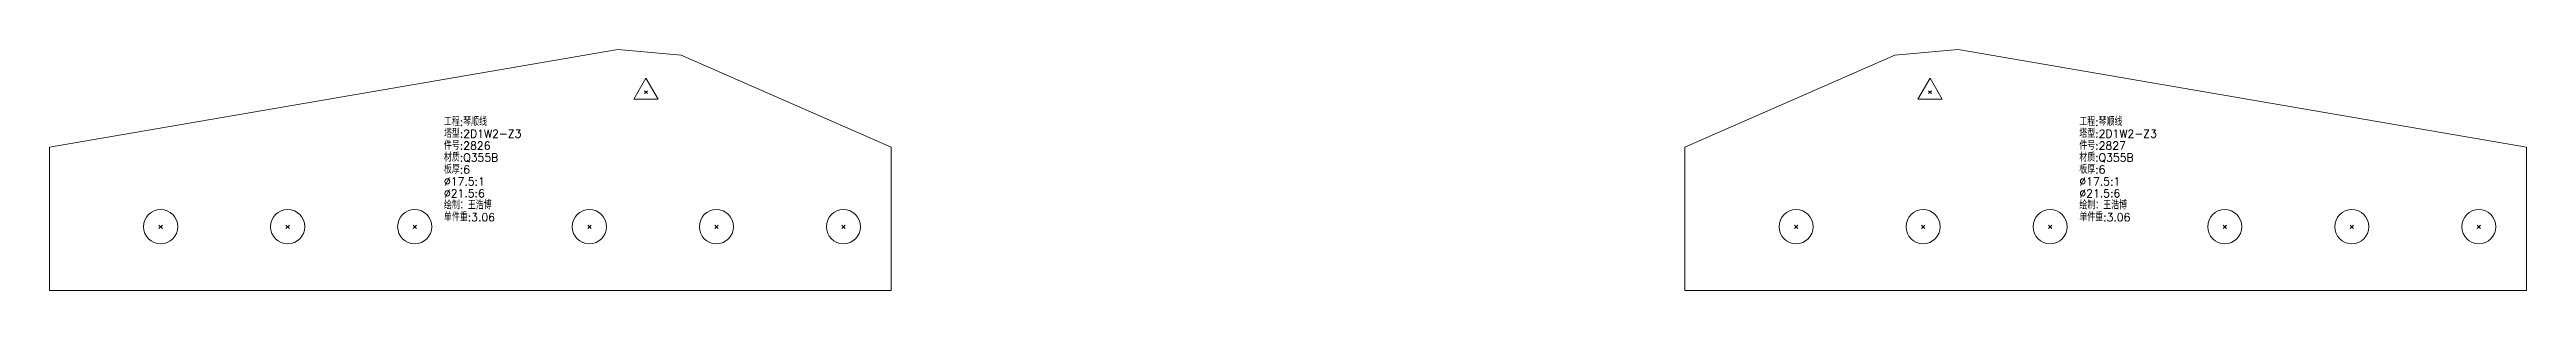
# Model space of a CAD drawing. Extents: x -580 to 8755, y 0 to 14723.
# Drawn here: x 1291 to 2851, y 2351 to 2503 of the extents above; entities that cross this region are included whole.
import ezdxf
from ezdxf.enums import TextEntityAlignment as Align

# ---------------------------------------------------------------- set-up
doc = ezdxf.new("R2010")
doc.units = 0
doc.header["$MEASUREMENT"] = 0
doc.layers.add('1', color=7, linetype='CONTINUOUS', lineweight=25)
doc.styles.get("Standard").update_dxf_attribs({"font": 'simplex.shx', "width": 0.7, "height": 3, "bigfont": 'gbhzfs.shx'})

msp = doc.modelspace()

# ---------------------------------------------------------------- texts
at = {"layer": '1', "color": 7, "linetype": 'Continuous', "lineweight": 18}
for s, p in [('塔型:2D1W2-Z3', (1539.46912, 2445.744)), ('工程:琴顺线', (1539.46912, 2453.244)), ('塔型:2D1W2-Z3', (2569.46912, 2445.744)), ('工程:琴顺线', (2569.46912, 2453.244)), ('材质:Q355B', (1539.46912, 2430.744)), ('件号:2826', (1539.46912, 2438.244)), ('材质:Q355B', (2569.46912, 2430.744)), ('件号:2827', (2569.46912, 2438.244)), ('板厚:6', (1539.46912, 2423.244)), ('%%c17.5:1', (1539.46912, 2415.744)), ('板厚:6', (2569.46912, 2423.244)), ('%%c17.5:1', (2569.46912, 2415.744)), ('绘制：王浩博', (1539.46912, 2400.744)), ('%%c21.5:6', (1539.46912, 2408.244)), ('绘制：王浩博', (2569.46912, 2400.744)), ('%%c21.5:6', (2569.46912, 2408.244)), ('单件重:3.06', (1539.46912, 2393.244)), ('单件重:3.06', (2569.46912, 2393.244))]:
    msp.add_text(s, height=5, dxfattribs=at).set_placement(p, align=Align.BOTTOM_LEFT)

# ---------------------------------------------------------------- linework, layer by layer
at = {"layer": '1', "color": 7, "linetype": 'Continuous', "lineweight": 18}
for p, q in [((1649.03196, 2502.5958), (1291.06486, 2441.26063)), ((1688.87227, 2499.02519), (1649.03196, 2502.5958)), ((1821.06486, 2441.26063), (1688.87227, 2499.02519)), ((2453.25745, 2499.02519), (2321.06486, 2441.26063)), ((2493.09775, 2502.5958), (2453.25745, 2499.02519)), ((2851.06486, 2441.26063), (2493.09775, 2502.5958)), ((1291.06486, 2441.26063), (1291.06486, 2351.26063)), ((1821.06486, 2351.26063), (1821.06486, 2441.26063)), ((2321.06486, 2441.26063), (2321.06486, 2351.26063)), ((2851.06486, 2351.26063), (2851.06486, 2441.26063)), ((1291.06486, 2351.26063), (1821.06486, 2351.26063)), ((2321.06486, 2351.26063), (2851.06486, 2351.26063))]:
    msp.add_line(p, q, dxfattribs=at)
at = {"layer": '1', "color": 7, "linetype": 'Continuous', "lineweight": 13}
for p, q in [((1666.7205, 2484.6645), (1659.143, 2471.5395)), ((1674.298, 2471.5395), (1666.7205, 2484.6645)), ((2475.40922, 2484.6645), (2467.83172, 2471.5395)), ((2482.98672, 2471.5395), (2475.40922, 2484.6645)), ((1659.143, 2471.5395), (1674.298, 2471.5395)), ((1665.8455, 2475.0395), (1667.5955, 2476.7895)), ((1667.5955, 2475.0395), (1665.8455, 2476.7895)), ((2467.83172, 2471.5395), (2482.98672, 2471.5395)), ((2474.53422, 2475.0395), (2476.28422, 2476.7895)), ((2476.28422, 2475.0395), (2474.53422, 2476.7895)), ((1359.98986, 2390.18563), (1362.13986, 2392.33563)), ((1362.13986, 2390.18563), (1359.98986, 2392.33563)), ((1439.98986, 2390.18563), (1442.13986, 2392.33563)), ((1442.13986, 2390.18563), (1439.98986, 2392.33563)), ((1519.98986, 2390.18563), (1522.13986, 2392.33563)), ((1522.13986, 2390.18563), (1519.98986, 2392.33563)), ((1629.98986, 2390.18563), (1632.13986, 2392.33563)), ((1632.13986, 2390.18563), (1629.98986, 2392.33563)), ((1709.98986, 2390.18563), (1712.13986, 2392.33563)), ((1712.13986, 2390.18563), (1709.98986, 2392.33563)), ((1789.98986, 2390.18563), (1792.13986, 2392.33563)), ((1792.13986, 2390.18563), (1789.98986, 2392.33563)), ((2389.98986, 2390.18563), (2392.13986, 2392.33563)), ((2392.13986, 2390.18563), (2389.98986, 2392.33563)), ((2469.98986, 2390.18563), (2472.13986, 2392.33563)), ((2472.13986, 2390.18563), (2469.98986, 2392.33563)), ((2549.98986, 2390.18563), (2552.13986, 2392.33563)), ((2552.13986, 2390.18563), (2549.98986, 2392.33563)), ((2659.98986, 2390.18563), (2662.13986, 2392.33563)), ((2662.13986, 2390.18563), (2659.98986, 2392.33563)), ((2739.98986, 2390.18563), (2742.13986, 2392.33563)), ((2742.13986, 2390.18563), (2739.98986, 2392.33563)), ((2819.98986, 2390.18563), (2822.13986, 2392.33563)), ((2822.13986, 2390.18563), (2819.98986, 2392.33563))]:
    msp.add_line(p, q, dxfattribs=at)
for centre in [(1361.06486, 2391.26063), (1441.06486, 2391.26063), (1521.06486, 2391.26063), (1631.06486, 2391.26063), (1711.06486, 2391.26063), (1791.06486, 2391.26063), (2391.06486, 2391.26063), (2471.06486, 2391.26063), (2551.06486, 2391.26063), (2661.06486, 2391.26063), (2741.06486, 2391.26063), (2821.06486, 2391.26063)]:
    msp.add_circle(centre, 10.75, dxfattribs=at)

msp.set_redraw_order([(e.dxf.handle, doc.entitydb.next_handle()) for e in msp.query("TEXT MTEXT ATTDEF DIMENSION ARC_DIMENSION")])  # texts and dimensions are drawn at this point

doc.saveas('drawing.dxf')
